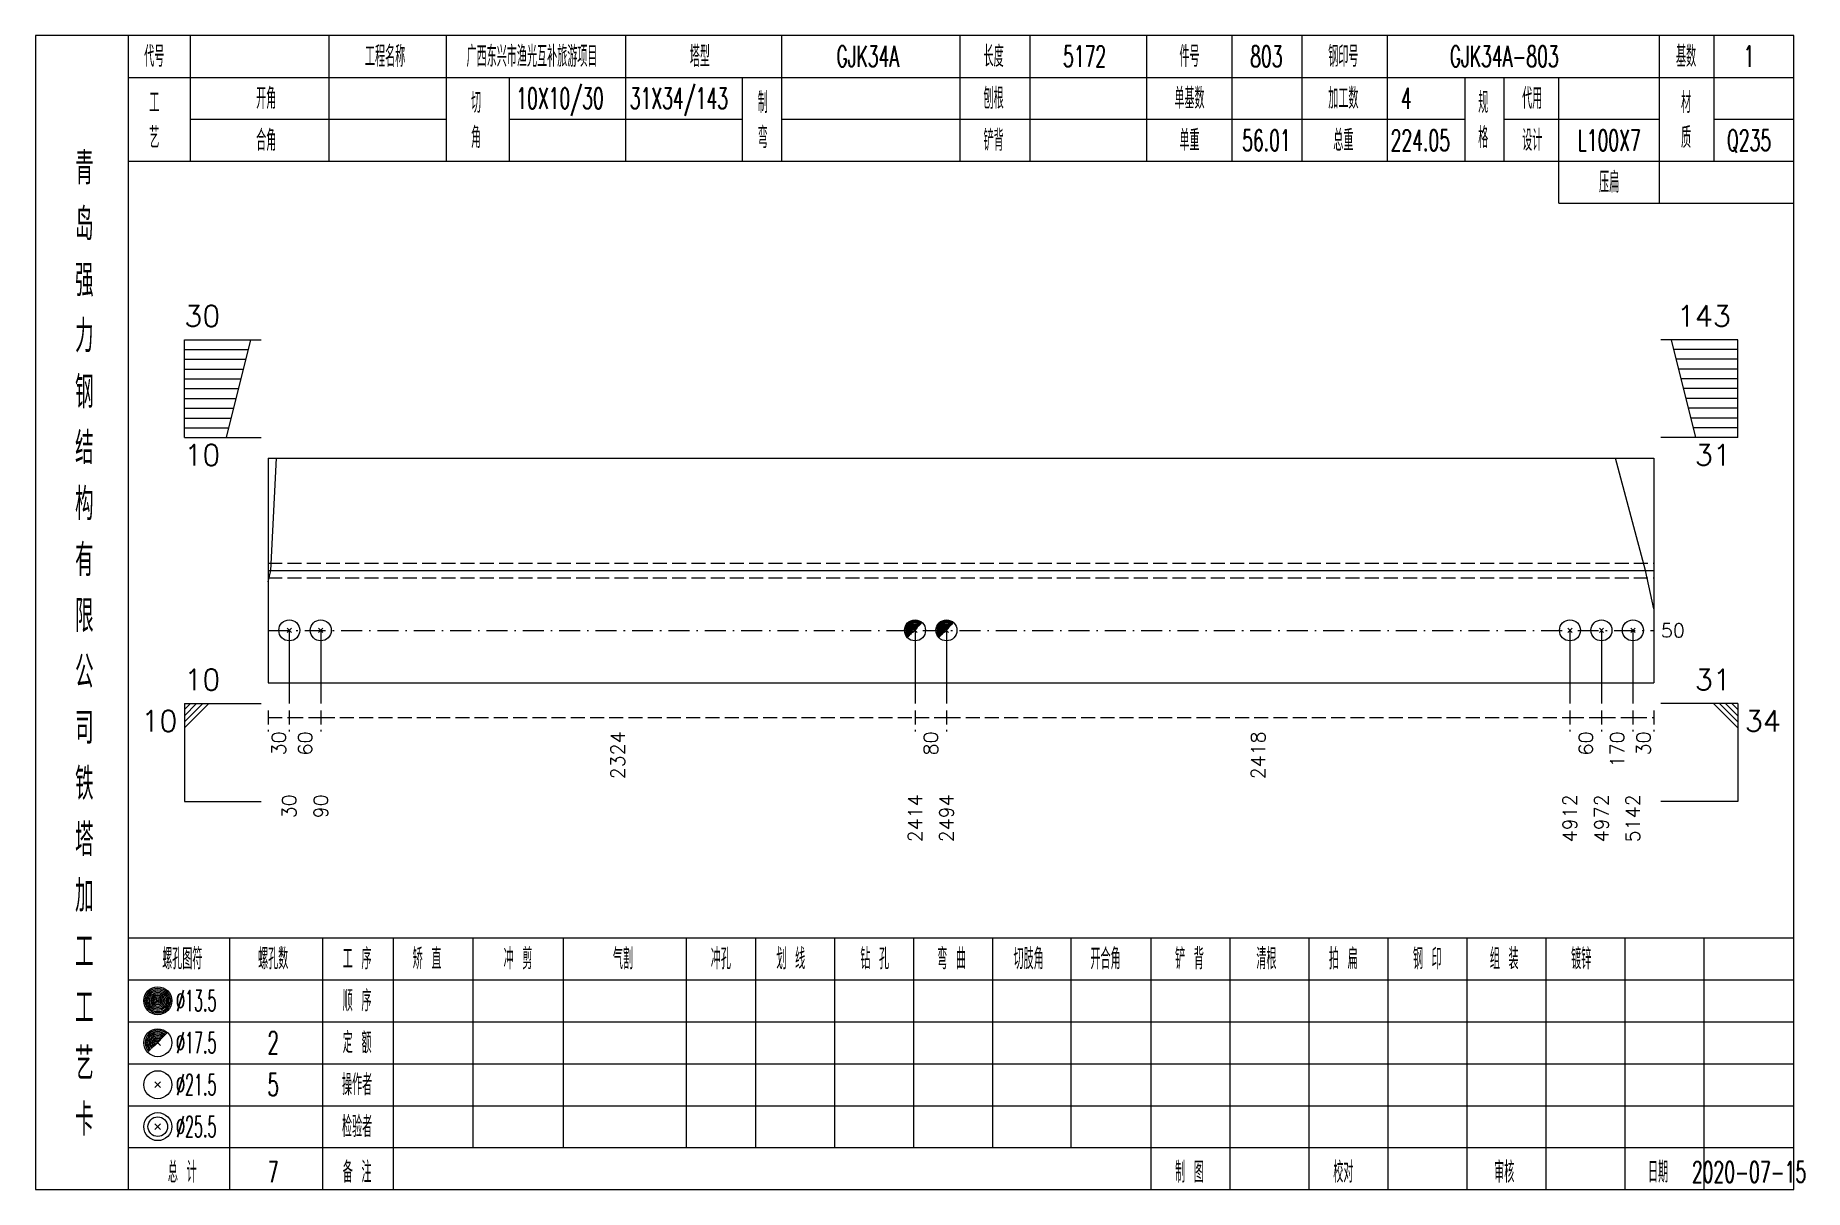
# Model space of a CAD drawing. Extents: x 0 to 2606, y -377 to 6479.
# Drawn here: x 1829.8 to 2082.7, y 3150 to 3315 of the extents above; entities that cross this region are included whole.
import ezdxf
from ezdxf.enums import TextEntityAlignment as Align

# ---------------------------------------------------------------- set-up
doc = ezdxf.new("R2010")
doc.units = 0
doc.header["$MEASUREMENT"] = 0
doc.linetypes.add('一点画线', pattern=[5.2, 3, -1, 0.2, -1])
doc.linetypes.add('虚线', pattern=[2.75, 2, -0.75])
doc.layers.get('0').update_dxf_attribs({"linetype": 'CONTINUOUS', "lineweight": 25})
doc.layers.add('1', color=7, linetype='CONTINUOUS', lineweight=25)
doc.layers.add('4', color=7, linetype='CONTINUOUS', lineweight=25)
doc.styles.get("Standard").update_dxf_attribs({"font": 'simplex.shx', "width": 0.7, "height": 3, "bigfont": 'gbhzfs.shx'})

msp = doc.modelspace()

# ---------------------------------------------------------------- texts
at = {"color": 7, "linetype": 'Continuous', "lineweight": 13}
for s, p in [('30', (1851.1, 3272.5)), ('10', (1851.1, 3220.5))]:
    msp.add_text(s, height=3, dxfattribs=at).set_placement(p, align=Align.BOTTOM_LEFT)
for s, p in [('143', (2072.2, 3272.5)), ('31', (2072.2, 3220.5))]:
    msp.add_text(s, height=3, dxfattribs=at).set_placement(p, align=Align.BOTTOM_RIGHT)
for s, p in [('10', (1851.1, 3256.5)), ('34', (2074.2, 3218.5))]:
    msp.add_text(s, height=3, dxfattribs=at).set_placement(p, align=Align.TOP_LEFT)
for s, p in [('31', (2072.2, 3256.5)), ('10', (1850.1, 3218.5))]:
    msp.add_text(s, height=3, dxfattribs=at).set_placement(p, align=Align.TOP_RIGHT)
msp.add_text('50', height=2, dxfattribs=at).set_placement((2062.2, 3229.95), align=Align.MIDDLE_LEFT)
at = {"color": 8, "linetype": 'Continuous', "lineweight": 9}
for s, p in [('30', (1864.6, 3215.5)), ('60', (1868.35, 3215.5)), ('2324', (1913.08, 3215.5)), ('80', (1957.81, 3215.5)), ('2418', (2004.63, 3215.5)), ('60', (2051.45, 3215.5)), ('170', (2055.95, 3215.5)), ('30', (2059.7, 3215.5))]:
    msp.add_text(s, height=2, rotation=90, dxfattribs=at).set_placement(p, align=Align.MIDDLE_RIGHT)
at = {"layer": '1', "color": 7, "linetype": 'Continuous', "lineweight": 13}
for s, p in [('30', (1866.1, 3206.5)), ('90', (1870.6, 3206.5)), ('2414', (1955.56, 3206.5)), ('2494', (1960.06, 3206.5)), ('4912', (2049.2, 3206.5)), ('4972', (2053.7, 3206.5)), ('5142', (2058.2, 3206.5))]:
    msp.add_text(s, height=2, rotation=90, dxfattribs=at).set_placement(p, align=Align.MIDDLE_RIGHT)
at = {"layer": '4', "color": 1, "linetype": 'Continuous', "lineweight": 13}
for s, height, width, p in [('代号', 3, 0.6, (1846.8, 3312)), ('工程名称', 3, 0.6, (1879.8, 3312)), ('广西东兴市渔光互补旅游项目', 3, 0.6, (1900.8, 3312)), ('塔型', 3, 0.6, (1924.8, 3312)), ('长度', 3, 0.6, (1966.8, 3312)), ('件号', 3, 0.6, (1994.8, 3312)), ('钢印号', 3, 0.6, (2016.8, 3312)), ('基数', 3, 0.6, (2065.8, 3312)), ('GJK34A', 3, 0.6, (1948.8, 3312)), ('5172', 3, 0.6, (1979.8, 3312)), ('803', 3, 0.6, (2005.8, 3312)), ('GJK34A-803', 3, 0.6, (2039.8, 3312)), ('1', 3, 0.6, (2074.8, 3312)), ('工', 3, 0.6, (1846.8, 3305.4)), ('开角', 3, 0.6, (1862.8, 3306)), ('切', 3, 0.6, (1892.8, 3305.4)), ('10X10/30', 3, 0.6, (1904.8, 3306)), ('31X34/143', 3, 0.6, (1921.8, 3306)), ('制', 3, 0.6, (1933.8, 3305.4)), ('刨根', 3, 0.6, (1966.8, 3306)), ('单基数', 3, 0.6, (1994.8, 3306)), ('加工数', 3, 0.6, (2016.8, 3306)), ('4', 3, 0.6, (2025.8, 3306)), ('规', 3, 0.6, (2036.8, 3305.4)), ('代用', 3, 0.6, (2043.8, 3306)), ('材', 3, 0.6, (2065.8, 3305.4)), ('艺', 3, 0.6, (1846.8, 3300.4)), ('合角', 3, 0.6, (1862.8, 3300)), ('角', 3, 0.6, (1892.8, 3300.4)), ('弯', 3, 0.6, (1933.8, 3300.4)), ('铲背', 3, 0.6, (1966.8, 3300)), ('单重', 3, 0.6, (1994.8, 3300)), ('56.01', 3, 0.6, (2005.8, 3300)), ('总重', 3, 0.6, (2016.8, 3300)), ('224.05', 3, 0.6, (2027.8, 3300)), ('格', 3, 0.6, (2036.8, 3300.4)), ('设计', 3, 0.6, (2043.8, 3300)), ('L100X7', 3, 0.6, (2054.8, 3300)), ('质', 3, 0.6, (2065.8, 3300.4)), ('Q235', 3, 0.6, (2074.8, 3300)), ('青', 4.6, 0.8, (1836.8, 3296)), ('压扁', 3, 0.6, (2054.8, 3294)), ('岛', 4.6, 0.8, (1836.8, 3288)), ('强', 4.6, 0.8, (1836.8, 3280)), ('力', 4.6, 0.8, (1836.8, 3272)), ('钢', 4.6, 0.8, (1836.8, 3264)), ('结', 4.6, 0.8, (1836.8, 3256)), ('构', 4.6, 0.8, (1836.8, 3248)), ('有', 4.6, 0.8, (1836.8, 3240)), ('限', 4.6, 0.8, (1836.8, 3232)), ('公', 4.6, 0.8, (1836.8, 3224)), ('司', 4.6, 0.8, (1836.8, 3216)), ('铁', 4.6, 0.8, (1836.8, 3208)), ('塔', 4.6, 0.8, (1836.8, 3200)), ('加', 4.6, 0.8, (1836.8, 3192)), ('工', 4.6, 0.8, (1836.8, 3184)), ('螺孔图符', 3, 0.6, (1850.8, 3183)), ('螺孔数', 3, 0.6, (1863.8, 3183)), ('工 序', 3, 0.6, (1875.8, 3183)), ('矫 直', 3, 0.6, (1885.8, 3183)), ('冲 剪', 3, 0.6, (1898.8, 3183)), ('气割', 3, 0.6, (1913.8, 3183)), ('冲孔', 3, 0.6, (1927.8, 3183)), ('划 线', 3, 0.6, (1937.8, 3183)), ('钻 孔', 3, 0.6, (1949.8, 3183)), ('弯 曲', 3, 0.6, (1960.8, 3183)), ('切肢角', 3, 0.6, (1971.8, 3183)), ('开合角', 3, 0.6, (1982.8, 3183)), ('铲 背', 3, 0.6, (1994.8, 3183)), ('清根', 3, 0.6, (2005.8, 3183)), ('拍 扁', 3, 0.6, (2016.8, 3183)), ('钢 印', 3, 0.6, (2028.8, 3183)), ('组 装', 3, 0.6, (2039.8, 3183)), ('镀锌', 3, 0.6, (2050.8, 3183)), ('工', 4.6, 0.8, (1836.8, 3176)), ('%%C13.5', 3, 0.5, (1852.8, 3177)), ('顺 序', 3, 0.6, (1875.8, 3177)), ('%%C17.5', 3, 0.5, (1852.8, 3171)), ('2', 3.2, 0.6, (1863.8, 3171)), ('定 额', 3, 0.6, (1875.8, 3171)), ('艺', 4.6, 0.8, (1836.8, 3168)), ('%%C21.5', 3, 0.5, (1852.8, 3165)), ('5', 3.2, 0.6, (1863.8, 3165)), ('操作者', 3, 0.6, (1875.8, 3165)), ('卡', 4.6, 0.8, (1836.8, 3160)), ('%%C25.5', 3, 0.5, (1852.8, 3159)), ('检验者', 3, 0.6, (1875.8, 3159)), ('总 计', 3, 0.6, (1850.8, 3152.5)), ('备 注', 3, 0.6, (1875.8, 3152.5)), ('制 图', 3, 0.6, (1994.8, 3152.5)), ('校对', 3, 0.6, (2016.8, 3152.5)), ('审核', 3, 0.6, (2039.8, 3152.5)), ('日期', 3, 0.6, (2061.8, 3152.5)), ('7', 3, 0.6, (1863.8, 3152.5)), ('2020-07-15', 3, 0.6, (2074.8, 3152.5))]:
    msp.add_text(s, height=height, dxfattribs=dict(at, width=width)).set_placement(p, align=Align.MIDDLE_CENTER)

# ---------------------------------------------------------------- linework, layer by layer
at = {"color": 7, "linetype": 'Continuous', "lineweight": 13}
for p, q in [((1851.1, 3271.5), (1862.1, 3271.5)), ((1851.1, 3257.5), (1851.1, 3271.5)), ((1857.1, 3257.5), (1860.6, 3271.5)), ((2073.2, 3271.5), (2062.2, 3271.5)), ((2067.2, 3257.5), (2063.7, 3271.5)), ((2073.2, 3257.5), (2073.2, 3271.5)), ((1851.1, 3270.1), (1860.25, 3270.1)), ((1851.1, 3268.7), (1859.9, 3268.7)), ((2073.2, 3270.1), (2064.05, 3270.1)), ((2073.2, 3268.7), (2064.4, 3268.7)), ((1851.1, 3267.3), (1859.55, 3267.3)), ((1851.1, 3265.9), (1859.2, 3265.9)), ((2073.2, 3267.3), (2064.75, 3267.3)), ((2073.2, 3265.9), (2065.1, 3265.9)), ((1851.1, 3264.5), (1858.85, 3264.5)), ((1851.1, 3263.1), (1858.5, 3263.1)), ((2073.2, 3264.5), (2065.45, 3264.5)), ((2073.2, 3263.1), (2065.8, 3263.1)), ((1851.1, 3261.7), (1858.15, 3261.7)), ((2073.2, 3261.7), (2066.15, 3261.7)), ((1851.1, 3260.3), (1857.8, 3260.3)), ((1851.1, 3258.9), (1857.45, 3258.9)), ((2073.2, 3260.3), (2066.5, 3260.3)), ((2073.2, 3258.9), (2066.85, 3258.9)), ((1851.1, 3257.5), (1862.1, 3257.5)), ((2073.2, 3257.5), (2062.2, 3257.5)), ((1863.48, 3238.5), (1864.25, 3254.55)), ((2060.01, 3238.5), (2055.72, 3254.55)), ((1863.1, 3236.89), (1863.48, 3238.5)), ((2061.2, 3233.04), (2060.01, 3238.5)), ((1866.1, 3229.95), (1866.1, 3219.5)), ((1870.6, 3229.95), (1870.6, 3219.5)), ((1955.56, 3229.95), (1955.56, 3219.5)), ((1960.06, 3229.95), (1960.06, 3219.5)), ((2049.2, 3229.95), (2049.2, 3219.5)), ((2053.7, 3229.95), (2053.7, 3219.5)), ((2058.2, 3229.95), (2058.2, 3219.5)), ((1851.1, 3219.5), (1862.1, 3219.5)), ((1851.1, 3219.5), (1851.1, 3205.5)), ((1851.97, 3219.5), (1851.1, 3218.62)), ((1852.85, 3219.5), (1851.1, 3217.75)), ((1853.72, 3219.5), (1851.1, 3216.88)), ((1854.6, 3219.5), (1851.1, 3216)), ((2073.2, 3219.5), (2062.2, 3219.5)), ((2069.7, 3219.5), (2073.2, 3216)), ((2070.57, 3219.5), (2073.2, 3216.88)), ((2071.45, 3219.5), (2073.2, 3217.75)), ((2072.32, 3219.5), (2073.2, 3218.62)), ((2073.2, 3219.5), (2073.2, 3205.5)), ((1851.1, 3205.5), (1862.1, 3205.5)), ((2073.2, 3205.5), (2062.2, 3205.5))]:
    msp.add_line(p, q, dxfattribs=at)
at = {"color": 7, "linetype": 'Continuous', "lineweight": 18}
for p, q in [((1863.1, 3254.55), (1863.1, 3222.45)), ((1863.1, 3254.55), (2061.2, 3254.55)), ((2061.2, 3254.55), (2061.2, 3222.45)), ((1863.1, 3238.5), (2061.2, 3238.5))]:
    msp.add_line(p, q, dxfattribs=at)
at = {"color": 1, "linetype": '虚线', "lineweight": 18}
for p, q in [((1863.1, 3239.55), (2061.2, 3239.55)), ((1863.1, 3237.45), (2061.2, 3237.45))]:
    msp.add_line(p, q, dxfattribs=at)
at = {"color": 3, "linetype": '一点画线', "lineweight": 13}
msp.add_line((1863.1, 3229.95), (2061.2, 3229.95), dxfattribs=at)
at = {"color": 8, "linetype": '虚线', "lineweight": 9}
for p, q in [((1863.1, 3218.5), (1863.1, 3215.5)), ((1863.1, 3217.5), (1866.1, 3217.5)), ((1866.1, 3218.5), (1866.1, 3215.5)), ((1866.1, 3218.5), (1866.1, 3215.5)), ((1866.1, 3217.5), (1870.6, 3217.5)), ((1870.6, 3218.5), (1870.6, 3215.5)), ((1870.6, 3218.5), (1870.6, 3215.5)), ((1870.6, 3217.5), (1955.56, 3217.5)), ((1955.56, 3218.5), (1955.56, 3215.5)), ((1955.56, 3218.5), (1955.56, 3215.5)), ((1955.56, 3217.5), (1960.06, 3217.5)), ((1960.06, 3218.5), (1960.06, 3215.5)), ((1960.06, 3218.5), (1960.06, 3215.5)), ((1960.06, 3217.5), (2049.2, 3217.5)), ((2049.2, 3218.5), (2049.2, 3215.5)), ((2049.2, 3218.5), (2049.2, 3215.5)), ((2049.2, 3217.5), (2053.7, 3217.5)), ((2053.7, 3218.5), (2053.7, 3215.5)), ((2053.7, 3218.5), (2053.7, 3215.5)), ((2053.7, 3217.5), (2058.2, 3217.5)), ((2058.2, 3218.5), (2058.2, 3215.5)), ((2058.2, 3218.5), (2058.2, 3215.5)), ((2058.2, 3217.5), (2061.2, 3217.5)), ((2061.2, 3218.5), (2061.2, 3215.5))]:
    msp.add_line(p, q, dxfattribs=at)
at = {"layer": '1', "color": 7, "linetype": 'Continuous', "lineweight": 13}
for p, q in [((1865.8, 3229.65), (1866.4, 3230.25)), ((1866.4, 3229.65), (1865.8, 3230.25)), ((1870.3, 3229.65), (1870.9, 3230.25)), ((1870.9, 3229.65), (1870.3, 3230.25)), ((2048.9, 3229.65), (2049.5, 3230.25)), ((2049.5, 3229.65), (2048.9, 3230.25)), ((2053.4, 3229.65), (2054, 3230.25)), ((2054, 3229.65), (2053.4, 3230.25)), ((2057.9, 3229.65), (2058.5, 3230.25)), ((2058.5, 3229.65), (2057.9, 3230.25))]:
    msp.add_line(p, q, dxfattribs=at)
at = {"layer": '1', "color": 7, "linetype": 'Continuous', "lineweight": 0}
for p, q in [((1955.26, 3229.65), (1955.86, 3230.25)), ((1955.26, 3230.25), (1955.86, 3229.65)), ((1959.76, 3229.65), (1960.36, 3230.25)), ((1959.76, 3230.25), (1960.36, 3229.65))]:
    msp.add_line(p, q, dxfattribs=at)
at = {"layer": '1', "color": 7, "linetype": 'Continuous', "lineweight": 18}
msp.add_line((1863.1, 3222.45), (2061.2, 3222.45), dxfattribs=at)
at = {"layer": '1', "color": 7, "linetype": 'Continuous', "lineweight": 13}
for centre in [(1866.1, 3229.95), (1870.6, 3229.95), (1955.56, 3229.95), (1960.06, 3229.95), (2049.2, 3229.95), (2053.7, 3229.95), (2058.2, 3229.95)]:
    msp.add_circle(centre, 1.5, dxfattribs=at)
for centre, radius in [((1955.56, 3229.95), 1.35), ((1955.56, 3229.95), 1.2), ((1955.56, 3229.95), 1.05), ((1955.56, 3229.95), 0.9), ((1955.56, 3229.95), 0.75), ((1955.56, 3229.95), 0.6), ((1955.56, 3229.95), 0.45), ((1955.56, 3229.95), 0.3), ((1960.06, 3229.95), 1.35), ((1960.06, 3229.95), 1.2), ((1960.06, 3229.95), 1.05), ((1960.06, 3229.95), 0.9), ((1960.06, 3229.95), 0.75), ((1960.06, 3229.95), 0.6), ((1960.06, 3229.95), 0.45), ((1960.06, 3229.95), 0.3), ((1955.56, 3229.95), 0.15), ((1960.06, 3229.95), 0.15)]:
    msp.add_arc(centre, radius, 45, 225, dxfattribs=at)
at = {"layer": '4', "color": 1, "linetype": 'Continuous', "lineweight": 18}
for p, q in [((1843.1, 3150), (1843.1, 3315)), ((1852, 3297), (1852, 3315)), ((1871.8, 3297), (1871.8, 3315)), ((1888.6, 3297), (1888.6, 3315)), ((1914.2, 3297), (1914.2, 3315)), ((1936.5, 3297), (1936.5, 3315)), ((1962, 3297), (1962, 3315)), ((1972, 3297), (1972, 3315)), ((1988.7, 3297), (1988.7, 3315)), ((2000.9, 3297), (2000.9, 3315)), ((2010.9, 3297), (2010.9, 3315)), ((2023.1, 3297), (2023.1, 3315)), ((2062, 3291), (2062, 3315)), ((2069.8, 3297), (2069.8, 3315)), ((1843.1, 3309), (2081.2, 3309)), ((1897.6, 3297), (1897.6, 3309)), ((1930.9, 3297), (1930.9, 3309)), ((2034.2, 3297), (2034.2, 3309)), ((2039.8, 3297), (2039.8, 3309)), ((2047.6, 3291), (2047.6, 3309)), ((1852, 3303), (1888.6, 3303)), ((1897.6, 3303), (1930.9, 3303)), ((1936.5, 3303), (2034.2, 3303)), ((2039.8, 3303), (2062, 3303)), ((2069.8, 3303), (2081.2, 3303)), ((1843.1, 3297), (2081.2, 3297)), ((2047.6, 3291), (2081.2, 3291)), ((1843.1, 3186), (2081.2, 3186)), ((1857.6, 3150), (1857.6, 3186)), ((1870.9, 3150), (1870.9, 3186)), ((1881, 3150), (1881, 3186)), ((1892.4, 3156), (1892.4, 3186)), ((1905.3, 3156), (1905.3, 3186)), ((1922.9, 3156), (1922.9, 3186)), ((1932.8, 3156), (1932.8, 3186)), ((1944.1, 3156), (1944.1, 3186)), ((1955.4, 3156), (1955.4, 3186)), ((1966.7, 3156), (1966.7, 3186)), ((1977.9, 3156), (1977.9, 3186)), ((1989.3, 3156), (1989.3, 3186)), ((2000.6, 3156), (2000.6, 3186)), ((2011.9, 3156), (2011.9, 3186)), ((2023.2, 3156), (2023.2, 3186)), ((2034.5, 3156), (2034.5, 3186)), ((2045.8, 3156), (2045.8, 3186)), ((2057.1, 3156), (2057.1, 3186)), ((2068.4, 3156), (2068.4, 3186)), ((1843.1, 3180), (2081.2, 3180)), ((1843.1, 3174), (2081.2, 3174)), ((1843.1, 3168), (2081.2, 3168)), ((1843.1, 3162), (2081.2, 3162)), ((1843.1, 3156), (2081.2, 3156)), ((1989.3, 3150), (1989.3, 3156)), ((2000.6, 3150), (2000.6, 3156)), ((2011.9, 3150), (2011.9, 3156)), ((2023.2, 3150), (2023.2, 3156)), ((2034.5, 3150), (2034.5, 3156)), ((2045.8, 3150), (2045.8, 3156)), ((2057.1, 3150), (2057.1, 3156)), ((2068.4, 3150), (2068.4, 3156))]:
    msp.add_line(p, q, dxfattribs=at)
at = {"layer": '4', "color": 7, "linetype": 'Continuous', "lineweight": 13}
for p, q in [((1847.1, 3176.8), (1847.5, 3177.2)), ((1847.5, 3176.8), (1847.1, 3177.2)), ((1846.9, 3164.6), (1847.7, 3165.4)), ((1847.7, 3164.6), (1846.9, 3165.4)), ((1846.9, 3158.6), (1847.7, 3159.4)), ((1847.7, 3158.6), (1846.9, 3159.4))]:
    msp.add_line(p, q, dxfattribs=at)
at = {"layer": '4', "color": 7, "linetype": 'Continuous', "lineweight": 0}
for p, q in [((1846.9, 3170.6), (1847.7, 3171.4)), ((1846.9, 3171.4), (1847.7, 3170.6))]:
    msp.add_line(p, q, dxfattribs=at)
at = {"layer": '4', "color": 1, "linetype": 'Continuous', "lineweight": 18}
msp.add_lwpolyline([(1829.8, 3315), (1829.8, 3150), (2081.2, 3150), (2081.2, 3315)], close=True, dxfattribs=at)
at = {"layer": '4', "color": 7, "linetype": 'Continuous', "lineweight": 13}
for centre, radius in [((1847.3, 3177), 2), ((1847.3, 3177), 1.8), ((1847.3, 3177), 1.6), ((1847.3, 3177), 1.4), ((1847.3, 3177), 1.2), ((1847.3, 3177), 1), ((1847.3, 3177), 0.8), ((1847.3, 3177), 0.6), ((1847.3, 3177), 0.4), ((1847.3, 3177), 0.2), ((1847.3, 3171), 2), ((1847.3, 3165), 2), ((1847.3, 3159), 2), ((1847.3, 3159), 1.4)]:
    msp.add_circle(centre, radius, dxfattribs=at)
for radius in [1.8, 1.6, 1.4, 1.2, 1, 0.8, 0.6, 0.4, 0.2]:
    msp.add_arc((1847.3, 3171), radius, 45, 225, dxfattribs=at)

msp.set_redraw_order([(e.dxf.handle, doc.entitydb.next_handle()) for e in msp.query("TEXT MTEXT ATTDEF DIMENSION ARC_DIMENSION")])  # texts and dimensions are drawn at this point

doc.saveas('drawing.dxf')
